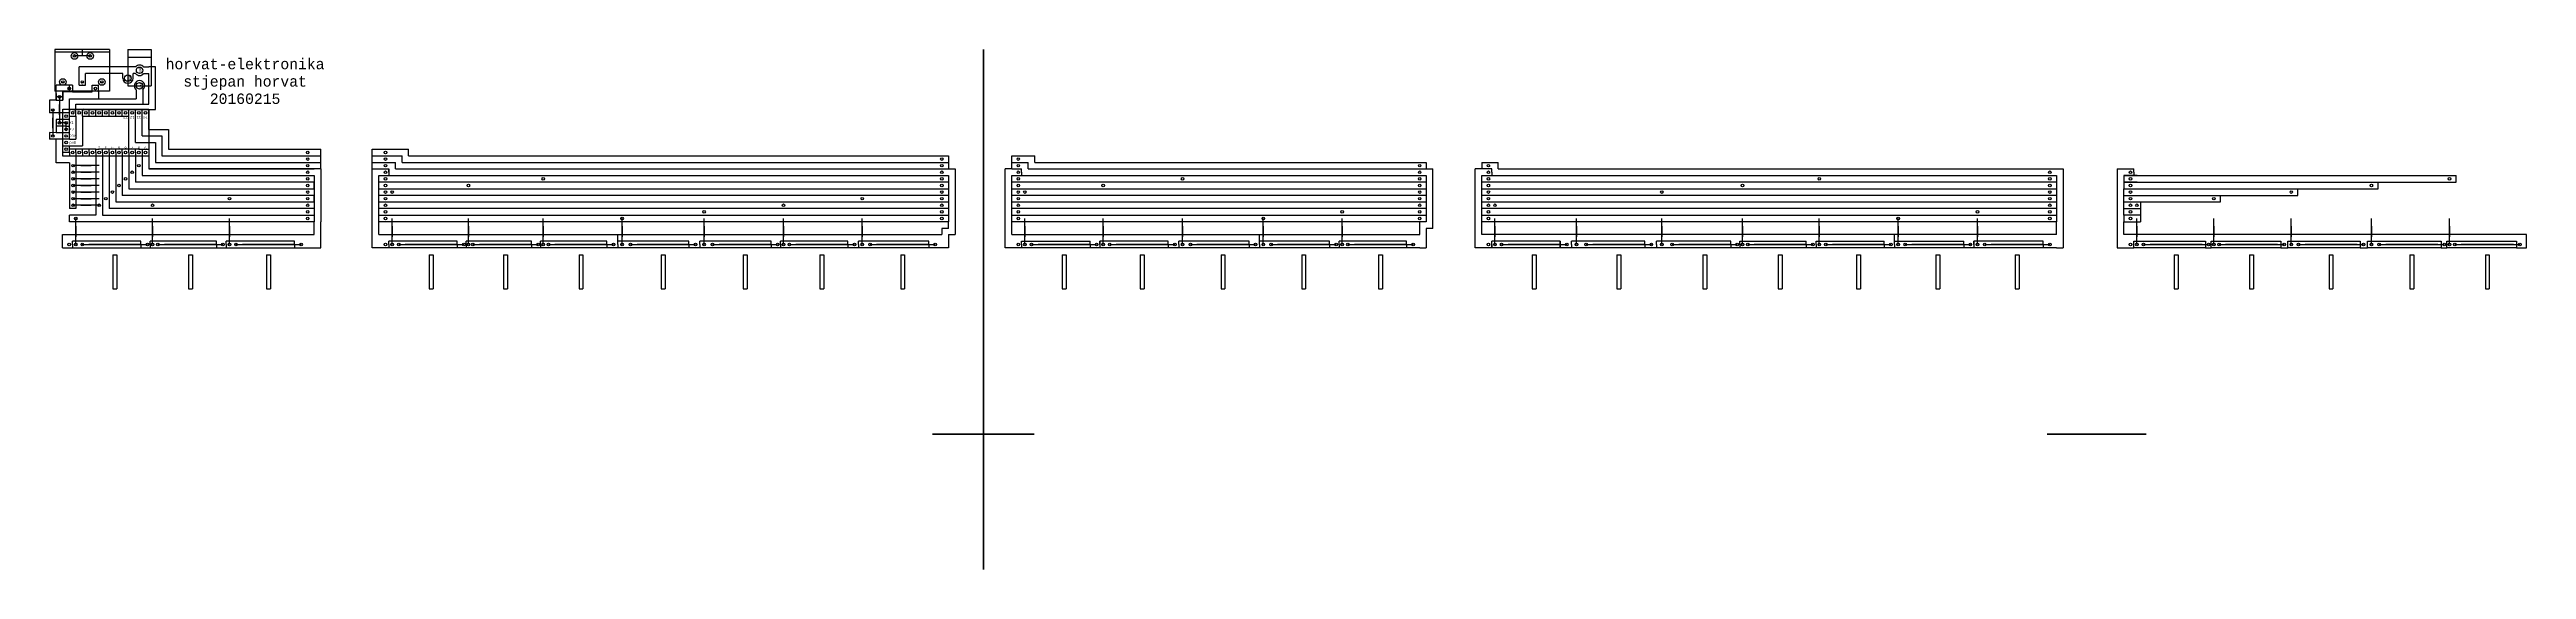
# Model space of a CAD drawing. Header units: millimetres. Extents: x 17 to 968, y -121 to 79.
import ezdxf

# ---------------------------------------------------------------- set-up
doc = ezdxf.new("R2010")
doc.units = ezdxf.units.MM
for name, color, linetype, lineweight, true_color in [('arduino_midi_kuciste', 7, 'Continuous', 25, 0x000000), ('arduino_mini', 7, 'Continuous', 25, 0x000000), ('diode', 7, 'Continuous', 25, 0x000000), ('diode-rupa', 7, 'Continuous', 25, 0x000000), ('header_data', 7, 'Continuous', 25, 0x000000), ('magnet', 7, 'Continuous', 25, 0x000000), ('midi_jack_rupe', 7, 'Continuous', 25, 0x000000), ('pomocne', 1, 'Continuous', 50, 0xff0000), ('reedreley', 7, 'Continuous', 25, 0x000000), ('reedreley_rupe', 7, 'Continuous', 25, 0x000000), ('referentne', 4, 'Continuous', 25, 0x00ffff), ('select', 7, 'Continuous', 25, 0x000000), ('slova', 7, 'Continuous', 25, 0x000000), ('vodovi', 30, 'Continuous', 25, 0xff7f00)]:
    doc.layers.add(name, color=color, linetype=linetype, lineweight=lineweight, true_color=true_color)
doc.styles.add('textstyle0', font='')
doc.styles.add('textstyle1', font='')
doc.styles.add('textstyle10', font='')
doc.styles.add('textstyle11', font='')
doc.styles.add('textstyle12', font='')
doc.styles.add('textstyle13', font='')
doc.styles.add('textstyle14', font='')
doc.styles.add('textstyle15', font='')
doc.styles.add('textstyle16', font='')
doc.styles.add('textstyle17', font='')
doc.styles.add('textstyle18', font='')
doc.styles.add('textstyle19', font='')
doc.styles.add('textstyle2', font='')
doc.styles.add('textstyle20', font='')
doc.styles.add('textstyle21', font='')
doc.styles.add('textstyle22', font='')
doc.styles.add('textstyle23', font='')
doc.styles.add('textstyle24', font='')
doc.styles.add('textstyle25', font='')
doc.styles.add('textstyle26', font='')
doc.styles.add('textstyle3', font='')
doc.styles.add('textstyle4', font='')
doc.styles.add('textstyle5', font='')
doc.styles.add('textstyle6', font='')
doc.styles.add('textstyle7', font='')
doc.styles.add('textstyle8', font='')
doc.styles.add('textstyle9', font='')
doc.styles.get('textstyle0').set_extended_font_data('Monospace')
doc.styles.get('textstyle1').set_extended_font_data('Monospace')
doc.styles.get('textstyle10').set_extended_font_data('Monospace')
doc.styles.get('textstyle11').set_extended_font_data('Monospace')
doc.styles.get('textstyle12').set_extended_font_data('Monospace')
doc.styles.get('textstyle13').set_extended_font_data('Monospace')
doc.styles.get('textstyle14').set_extended_font_data('Monospace')
doc.styles.get('textstyle15').set_extended_font_data('Monospace')
doc.styles.get('textstyle16').set_extended_font_data('Monospace')
doc.styles.get('textstyle17').set_extended_font_data('Monospace')
doc.styles.get('textstyle18').set_extended_font_data('Monospace')
doc.styles.get('textstyle19').set_extended_font_data('Monospace')
doc.styles.get('textstyle2').set_extended_font_data('Monospace')
doc.styles.get('textstyle20').set_extended_font_data('Monospace')
doc.styles.get('textstyle21').set_extended_font_data('Monospace')
doc.styles.get('textstyle22').set_extended_font_data('Monospace')
doc.styles.get('textstyle23').set_extended_font_data('Monospace')
doc.styles.get('textstyle24').set_extended_font_data('Monospace')
doc.styles.get('textstyle25').set_extended_font_data('Monospace')
doc.styles.get('textstyle26').set_extended_font_data('Monospace')
doc.styles.get('textstyle3').set_extended_font_data('Monospace')
doc.styles.get('textstyle4').set_extended_font_data('Monospace')
doc.styles.get('textstyle5').set_extended_font_data('Monospace')
doc.styles.get('textstyle6').set_extended_font_data('Monospace')
doc.styles.get('textstyle7').set_extended_font_data('Monospace')
doc.styles.get('textstyle8').set_extended_font_data('Monospace')
doc.styles.get('textstyle9').set_extended_font_data('Monospace')

msp = doc.modelspace()

# ---------------------------------------------------------------- linework, layer by layer
at = {"layer": 'arduino_midi_kuciste'}
for p, q in [((22, 38), (22, 56)), ((22, 56), (55, 56)), ((55, 56), (55, 38)), ((55, 38), (22, 38))]:
    msp.add_line(p, q, dxfattribs=at)
at = {"layer": 'arduino_mini'}
for centre in [(23.26, 53.35), (23.26, 50.81), (23.26, 48.27), (25.8, 54.62), (28.34, 54.62), (30.88, 54.62), (33.42, 54.62), (35.96, 54.62), (38.5, 54.62), (41.04, 54.62), (43.58, 54.62), (46.12, 54.62), (48.66, 54.62), (51.2, 54.62), (53.74, 54.62), (23.26, 45.73), (23.26, 43.19), (23.26, 40.65), (25.8, 39.38), (28.34, 39.38), (30.88, 39.38), (33.42, 39.38), (35.96, 39.38), (38.5, 39.38), (41.04, 39.38), (43.58, 39.38), (46.12, 39.38), (48.66, 39.38), (51.2, 39.38), (53.74, 39.38)]:
    msp.add_circle(centre, 0.5, dxfattribs=at)
at = {"layer": 'diode'}
for p, q in [((20.72, 60.81), (20.72, 50.81)), ((18.18, 55.732), (18.18, 45.732)), ((35.96, 34.32), (25.96, 34.32)), ((35.96, 31.78), (25.96, 31.78)), ((35.96, 29.24), (25.96, 29.24)), ((35.96, 26.7), (25.96, 26.7)), ((35.96, 24.16), (25.96, 24.16)), ((35.96, 21.62), (25.96, 21.62)), ((35.96, 19.08), (25.96, 19.08)), ((26.96, 4), (26.96, 14)), ((56.5, 4), (56.5, 14)), ((86, 4), (86, 14)), ((148.46, 4), (148.46, 14)), ((177.75, 4), (177.75, 14)), ((206.5, 4), (206.5, 14)), ((236.75, 4), (236.75, 14)), ((268.25, 4), (268.25, 14)), ((298.75, 4), (298.75, 14)), ((329, 4), (329, 14)), ((391.46, 4), (391.46, 14)), ((421.5, 4), (421.5, 14)), ((452, 4), (452, 14)), ((483, 4), (483, 14)), ((513.25, 4), (513.25, 14)), ((571.96, 4), (571.96, 14)), ((603.25, 4), (603.25, 14)), ((636, 4), (636, 14)), ((667, 4), (667, 14)), ((696.5, 4), (696.5, 14)), ((726.75, 4), (726.75, 14)), ((757.25, 4), (757.25, 14)), ((818.46, 4), (818.46, 14)), ((848, 4), (848, 14)), ((877.75, 4), (877.75, 14)), ((908.5, 4), (908.5, 14)), ((938.5, 4), (938.5, 14))]:
    msp.add_line(p, q, dxfattribs=at)
at = {"layer": 'diode', "lineweight": 200}
for p, q in [((20.72, 57.81), (20.72, 53.81)), ((18.18, 52.732), (18.18, 48.732)), ((32.96, 34.32), (28.96, 34.32)), ((32.96, 31.78), (28.96, 31.78)), ((32.96, 29.24), (28.96, 29.24)), ((32.96, 26.7), (28.96, 26.7)), ((32.96, 24.16), (28.96, 24.16)), ((32.96, 21.62), (28.96, 21.62)), ((32.96, 19.08), (28.96, 19.08)), ((26.96, 7), (26.96, 11)), ((56.5, 7), (56.5, 11)), ((86, 7), (86, 11)), ((148.46, 7), (148.46, 11)), ((177.75, 7), (177.75, 11)), ((206.5, 7), (206.5, 11)), ((236.75, 7), (236.75, 11)), ((268.25, 7), (268.25, 11)), ((298.75, 7), (298.75, 11)), ((329, 7), (329, 11)), ((391.46, 7), (391.46, 11)), ((421.5, 7), (421.5, 11)), ((452, 7), (452, 11)), ((483, 7), (483, 11)), ((513.25, 7), (513.25, 11)), ((571.96, 7), (571.96, 11)), ((603.25, 7), (603.25, 11)), ((636, 7), (636, 11)), ((667, 7), (667, 11)), ((696.5, 7), (696.5, 11)), ((726.75, 7), (726.75, 11)), ((757.25, 7), (757.25, 11)), ((818.46, 7), (818.46, 11)), ((848, 7), (848, 11)), ((877.75, 7), (877.75, 11)), ((908.5, 7), (908.5, 11)), ((938.5, 7), (938.5, 11))]:
    msp.add_line(p, q, dxfattribs=at)
at = {"layer": 'diode-rupa'}
for centre in [(20.72, 60.81), (18.18, 55.732), (20.72, 50.81), (18.18, 45.732), (25.96, 34.32), (25.96, 31.78), (25.96, 29.24), (46.12, 29.24), (48.66, 31.78), (51.2, 34.32), (206.5, 29.24), (452, 29.24), (696.5, 29.24), (938.5, 29.24), (25.96, 26.7), (25.96, 24.16), (25.96, 21.62), (25.96, 19.08), (35.96, 19.08), (38.5, 21.62), (41.04, 24.16), (43.58, 26.7), (56.5, 19.08), (86, 21.62), (148.46, 24.16), (177.75, 26.7), (298.75, 19.08), (329, 21.62), (391.46, 24.16), (421.5, 26.7), (571.96, 19.08), (636, 24.16), (667, 26.7), (818.46, 19.08), (848, 21.62), (877.75, 24.16), (908.5, 26.7), (26.96, 14), (236.75, 14), (268.25, 16.54), (483, 14), (513.25, 16.54), (726.75, 14), (757.25, 16.54), (26.96, 4), (56.5, 4), (86, 4), (148.46, 4), (177.75, 4), (206.5, 4), (236.75, 4), (268.25, 4), (298.75, 4), (329, 4), (391.46, 4), (421.5, 4), (452, 4), (483, 4), (513.25, 4), (571.96, 4), (603.25, 4), (636, 4), (667, 4), (696.5, 4), (726.75, 4), (757.25, 4), (818.46, 4), (848, 4), (877.75, 4), (908.5, 4), (938.5, 4)]:
    msp.add_circle(centre, 0.5, dxfattribs=at)
at = {"layer": 'header_data'}
for centre in [(116.04, 39.4), (145.92, 39.4), (116.04, 36.86), (116.04, 34.32), (116.04, 31.78), (116.04, 29.24), (145.92, 36.86), (145.92, 34.32), (145.92, 31.78), (145.92, 29.24), (359.54, 36.86), (359.54, 34.32), (359.54, 31.78), (359.54, 29.24), (388.92, 36.86), (388.92, 34.32), (388.92, 31.78), (388.92, 29.24), (543.04, 34.32), (543.04, 31.78), (543.04, 29.24), (569.42, 34.32), (569.42, 31.78), (569.42, 29.24), (785, 31.78), (785, 29.24), (816, 31.78), (816, 29.24), (116.04, 26.7), (116.04, 24.16), (116.04, 21.62), (116.04, 19.08), (145.92, 26.7), (145.92, 24.16), (145.92, 21.62), (145.92, 19.08), (359.54, 26.7), (359.54, 24.16), (359.54, 21.62), (359.54, 19.08), (388.92, 26.7), (388.92, 24.16), (388.92, 21.62), (388.92, 19.08), (543.04, 26.7), (543.04, 24.16), (543.04, 21.62), (543.04, 19.08), (569.42, 26.7), (569.42, 24.16), (569.42, 21.62), (569.42, 19.08), (785, 26.7), (785, 24.16), (785, 21.62), (785, 19.08), (816, 26.7), (816, 24.16), (816, 21.62), (816, 19.08), (116.04, 16.54), (116.04, 14), (145.92, 16.54), (145.92, 14), (359.54, 16.54), (359.54, 14), (388.92, 16.54), (388.92, 14), (543.04, 16.54), (543.04, 14), (569.42, 16.54), (569.42, 14), (785, 16.54), (785, 14), (816, 16.54), (816, 14), (540.54, 4)]:
    msp.add_circle(centre, 0.5, dxfattribs=at)
at = {"layer": 'magnet'}
for p, q in [((41.25, 0), (42.75, 0)), ((41.25, 0), (41.25, -13)), ((42.75, 0), (42.75, -13)), ((70.25, 0), (71.75, 0)), ((70.25, 0), (70.25, -13)), ((71.75, 0), (71.75, -13)), ((100.25, 0), (101.75, 0)), ((100.25, 0), (100.25, -13)), ((101.75, 0), (101.75, -13)), ((162.75, 0), (164.25, 0)), ((162.75, 0), (162.75, -13)), ((164.25, 0), (164.25, -13)), ((191.25, 0), (192.75, 0)), ((191.25, 0), (191.25, -13)), ((192.75, 0), (192.75, -13)), ((220.25, 0), (221.75, 0)), ((220.25, 0), (220.25, -13)), ((221.75, 0), (221.75, -13)), ((251.75, 0), (253.25, 0)), ((251.75, 0), (251.75, -13)), ((253.25, 0), (253.25, -13)), ((283.25, 0), (284.75, 0)), ((283.25, 0), (283.25, -13)), ((284.75, 0), (284.75, -13)), ((312.75, 0), (314.25, 0)), ((312.75, 0), (312.75, -13)), ((314.25, 0), (314.25, -13)), ((343.75, 0), (345.25, 0)), ((343.75, 0), (343.75, -13)), ((345.25, 0), (345.25, -13)), ((405.75, 0), (407.25, 0)), ((405.75, 0), (405.75, -13)), ((407.25, 0), (407.25, -13)), ((435.75, 0), (437.25, 0)), ((435.75, 0), (435.75, -13)), ((437.25, 0), (437.25, -13)), ((466.75, 0), (468.25, 0)), ((466.75, 0), (466.75, -13)), ((468.25, 0), (468.25, -13)), ((497.75, 0), (499.25, 0)), ((497.75, 0), (497.75, -13)), ((499.25, 0), (499.25, -13)), ((527.25, 0), (528.75, 0)), ((527.25, 0), (527.25, -13)), ((528.75, 0), (528.75, -13)), ((586.25, 0), (587.75, 0)), ((586.25, 0), (586.25, -13)), ((587.75, 0), (587.75, -13)), ((618.75, 0), (620.25, 0)), ((618.75, 0), (618.75, -13)), ((620.25, 0), (620.25, -13)), ((651.75, 0), (653.25, 0)), ((651.75, 0), (651.75, -13)), ((653.25, 0), (653.25, -13)), ((680.75, 0), (682.25, 0)), ((680.75, 0), (680.75, -13)), ((682.25, 0), (682.25, -13)), ((710.75, 0), (712.25, 0)), ((710.75, 0), (710.75, -13)), ((712.25, 0), (712.25, -13)), ((741.25, 0), (742.75, 0)), ((741.25, 0), (741.25, -13)), ((742.75, 0), (742.75, -13)), ((771.75, 0), (773.25, 0)), ((771.75, 0), (771.75, -13)), ((773.25, 0), (773.25, -13)), ((832.75, 0), (834.25, 0)), ((832.75, 0), (832.75, -13)), ((834.25, 0), (834.25, -13)), ((861.75, 0), (863.25, 0)), ((861.75, 0), (861.75, -13)), ((863.25, 0), (863.25, -13)), ((892.25, 0), (893.75, 0)), ((892.25, 0), (892.25, -13)), ((893.75, 0), (893.75, -13)), ((923.25, 0), (924.75, 0)), ((923.25, 0), (923.25, -13)), ((924.75, 0), (924.75, -13)), ((952.25, 0), (953.75, 0)), ((952.25, 0), (952.25, -13)), ((953.75, 0), (953.75, -13)), ((41.25, -13), (42.75, -13)), ((70.25, -13), (71.75, -13)), ((100.25, -13), (101.75, -13)), ((162.75, -13), (164.25, -13)), ((191.25, -13), (192.75, -13)), ((220.25, -13), (221.75, -13)), ((251.75, -13), (253.25, -13)), ((283.25, -13), (284.75, -13)), ((312.75, -13), (314.25, -13)), ((343.75, -13), (345.25, -13)), ((405.75, -13), (407.25, -13)), ((435.75, -13), (437.25, -13)), ((466.75, -13), (468.25, -13)), ((497.75, -13), (499.25, -13)), ((527.25, -13), (528.75, -13)), ((586.25, -13), (587.75, -13)), ((618.75, -13), (620.25, -13)), ((651.75, -13), (653.25, -13)), ((680.75, -13), (682.25, -13)), ((710.75, -13), (712.25, -13)), ((741.25, -13), (742.75, -13)), ((771.75, -13), (773.25, -13)), ((832.75, -13), (834.25, -13)), ((861.75, -13), (863.25, -13)), ((892.25, -13), (893.75, -13)), ((923.25, -13), (924.75, -13)), ((952.25, -13), (953.75, -13))]:
    msp.add_line(p, q, dxfattribs=at)
at = {"layer": 'midi_jack_rupe'}
for p, q in [((40, 79), (19, 79)), ((19, 79), (19, 63)), ((40, 78), (19, 78)), ((32.5, 76.5), (26.5, 76.5)), ((29.5, 79), (29.5, 76.5)), ((40, 79), (40, 63)), ((47, 79), (47, 65)), ((47, 79), (56, 79)), ((56, 79), (56, 65)), ((47, 76), (56, 76)), ((40, 63), (19, 63)), ((47, 65), (56, 65))]:
    msp.add_line(p, q, dxfattribs=at)
for centre, radius in [((26.5, 76.5), 0.5), ((32.5, 76.5), 0.5), ((22, 66.5), 0.5), ((29.5, 66.5), 0.5), ((37, 66.5), 0.5), ((47, 68), 1.25), ((51.5, 71), 1.25), ((24.5, 64), 0.5), ((34.5, 64), 0.5), ((51.5, 65), 1.25)]:
    msp.add_circle(centre, radius, dxfattribs=at)
at = {"layer": 'pomocne'}
for p, q in [((375.5, -69), (375.5, 79)), ((356, -69), (395, -69)), ((375.5, -69), (375.5, -121)), ((784, -69), (822, -69))]:
    msp.add_line(p, q, dxfattribs=at)
at = {"layer": 'reedreley'}
for p, q in [((29.5, 4), (54.5, 4)), ((58.5, 4), (83.5, 4)), ((88.5, 4), (113.5, 4)), ((151, 4), (176, 4)), ((179.5, 4), (204.5, 4)), ((208.5, 4), (233.5, 4)), ((240, 4), (265, 4)), ((271.5, 4), (296.5, 4)), ((301, 4), (326, 4)), ((332, 4), (357, 4)), ((394, 4), (419, 4)), ((424, 4), (449, 4)), ((455, 4), (480, 4)), ((486, 4), (511, 4)), ((515.5, 4), (540.5, 4)), ((574.5, 4), (599.5, 4)), ((607, 4), (632, 4)), ((640, 4), (665, 4)), ((669, 4), (694, 4)), ((699, 4), (724, 4)), ((729.5, 4), (754.5, 4)), ((760, 4), (785, 4)), ((821, 4), (846, 4)), ((850, 4), (875, 4)), ((880.5, 4), (905.5, 4)), ((911.5, 4), (936.5, 4)), ((940.5, 4), (965.5, 4))]:
    msp.add_line(p, q, dxfattribs=at)
at = {"layer": 'reedreley', "lineweight": 200}
for p, q in [((32, 4), (52, 4)), ((61, 4), (81, 4)), ((91, 4), (111, 4)), ((153.5, 4), (173.5, 4)), ((182, 4), (202, 4)), ((211, 4), (231, 4)), ((242.5, 4), (262.5, 4)), ((274, 4), (294, 4)), ((303.5, 4), (323.5, 4)), ((334.5, 4), (354.5, 4)), ((396.5, 4), (416.5, 4)), ((426.5, 4), (446.5, 4)), ((457.5, 4), (477.5, 4)), ((488.5, 4), (508.5, 4)), ((518, 4), (538, 4)), ((577, 4), (597, 4)), ((609.5, 4), (629.5, 4)), ((642.5, 4), (662.5, 4)), ((671.5, 4), (691.5, 4)), ((701.5, 4), (721.5, 4)), ((732, 4), (752, 4)), ((762.5, 4), (782.5, 4)), ((823.5, 4), (843.5, 4)), ((852.5, 4), (872.5, 4)), ((883, 4), (903, 4)), ((914, 4), (934, 4)), ((943, 4), (963, 4))]:
    msp.add_line(p, q, dxfattribs=at)
at = {"layer": 'reedreley_rupe'}
for centre in [(29.5, 4), (54.5, 4), (58.5, 4), (83.5, 4), (88.5, 4), (113.5, 4), (151, 4), (176, 4), (179.5, 4), (204.5, 4), (208.5, 4), (233.5, 4), (240, 4), (265, 4), (271.5, 4), (296.5, 4), (301, 4), (326, 4), (332, 4), (357, 4), (394, 4), (419, 4), (424, 4), (449, 4), (455, 4), (480, 4), (486, 4), (511, 4), (515.5, 4), (540.5, 4), (574.5, 4), (599.5, 4), (607, 4), (632, 4), (640, 4), (665, 4), (669, 4), (694, 4), (699, 4), (724, 4), (729.5, 4), (754.5, 4), (760, 4), (785, 4), (821, 4), (846, 4), (850, 4), (875, 4), (880.5, 4), (905.5, 4), (911.5, 4), (936.5, 4), (940.5, 4), (965.5, 4)]:
    msp.add_circle(centre, 0.5, dxfattribs=at)
at = {"layer": 'referentne'}
for p, q in [((19.45, 62.08), (19.45, 59.54)), ((21.99, 60.81), (19.45, 60.81)), ((21.99, 62.08), (21.99, 59.54)), ((25.77, 65.27), (23.23, 65.27)), ((25.77, 62.73), (23.23, 62.73)), ((24.5, 65.27), (24.5, 62.73)), ((23.26, 50.81), (20.72, 50.81)), ((23.26, 48.27), (23.26, 50.81))]:
    msp.add_line(p, q, dxfattribs=at)
at = {"layer": 'select'}
for centre in [(24.42, 4), (145.92, 4), (388.92, 4), (569.42, 4), (816, 4)]:
    msp.add_circle(centre, 0.5, dxfattribs=at)
at = {"layer": 'vodovi'}
for p, q in [((28.23, 65.23), (28.23, 72.27)), ((49.955, 72.27), (28.23, 72.27)), ((30.77, 65.23), (30.77, 69.73)), ((45, 69.73), (30.77, 69.73)), ((45, 68), (45, 69.73)), ((49.955, 69.73), (49, 69.73)), ((49, 68), (49, 69.73)), ((53.045, 72.27), (55, 72.27)), ((53.045, 69.73), (55, 69.73)), ((57.54, 72.27), (55, 72.27)), ((55, 58), (55, 69.73)), ((57.54, 55.89), (57.54, 72.27)), ((16.919, 59.541), (16.917, 54.623)), ((19.45, 59.54), (16.919, 59.541)), ((19.45, 59.54), (19.45, 65.27)), ((25.77, 65.27), (19.45, 65.27)), ((19.45, 59.54), (21.99, 59.54)), ((21.99, 59.54), (21.99, 62.73)), ((21.99, 62.73), (21.99, 59.54)), ((25.77, 62.73), (21.99, 62.73)), ((24.53, 60), (50.23, 60)), ((24.53, 55.89), (24.53, 60)), ((25.77, 65.27), (25.77, 62.73)), ((25.77, 62.73), (33.23, 62.73)), ((27.07, 58), (52.77, 58)), ((27.07, 55.89), (27.07, 58)), ((28.23, 65.23), (30.77, 65.23)), ((33.23, 62.73), (33.23, 65.27)), ((33.23, 65.27), (35.77, 65.27)), ((35.77, 62.73), (35.77, 65.27)), ((35.77, 62.73), (35.77, 60)), ((50.23, 63.459), (50.23, 60)), ((52.77, 63.5), (52.77, 58)), ((52.77, 58), (55, 58)), ((22, 54.62), (16.917, 54.623)), ((19.45, 49.54), (19.449, 47.002)), ((19.46, 52.08), (19.45, 49.54)), ((20.72, 49.54), (19.45, 49.54)), ((22, 52.08), (19.46, 52.08)), ((23.26, 49.54), (20.72, 49.54)), ((24.53, 54.62), (22, 54.62)), ((22, 52.08), (22, 54.62)), ((24.53, 52.08), (22, 52.08)), ((23.26, 49.54), (24.53, 49.54)), ((24.53, 54.62), (24.53, 55.89)), ((24.53, 44.46), (24.53, 54.62)), ((24.53, 53.35), (27.07, 53.35)), ((27.07, 53.35), (27.07, 55.89)), ((27.07, 53.35), (27.07, 44.46)), ((29.61, 55.89), (55, 55.89)), ((29.61, 53.35), (29.61, 55.89)), ((29.61, 53.35), (47.39, 53.35)), ((29.61, 53.35), (29.61, 41.92)), ((32.15, 53.35), (32.15, 55.89)), ((34.69, 53.35), (34.69, 55.89)), ((37.23, 53.35), (37.23, 55.89)), ((39.77, 53.35), (39.77, 55.89)), ((42.31, 53.35), (42.31, 55.89)), ((44.85, 53.35), (44.85, 55.89)), ((47.39, 40.65), (47.39, 55.89)), ((49.93, 43.19), (49.93, 55.89)), ((52.47, 45.73), (52.47, 55.89)), ((55, 48.27), (55, 55.89)), ((55, 55.89), (57.54, 55.89)), ((55, 48.27), (62.62, 48.27)), ((62.62, 48.27), (62.62, 40.65)), ((16.913, 47.004), (16.911, 44.461)), ((24.53, 44.46), (16.911, 44.461)), ((19.449, 47.002), (16.913, 47.004)), ((24.53, 47), (19.449, 47.002)), ((19.45, 35.46), (19.46, 44.46)), ((22, 39.38), (22, 41.92)), ((22, 41.92), (24.53, 41.92)), ((24.53, 39.38), (22, 39.38)), ((24.53, 44.46), (27.07, 44.46)), ((24.53, 39.38), (24.53, 41.92)), ((24.53, 41.92), (29.61, 41.92)), ((34.69, 40.65), (24.53, 40.65)), ((24.53, 39.38), (24.53, 38)), ((27.07, 39.38), (27.07, 40.65)), ((27.07, 39.38), (27.07, 38)), ((29.61, 39.38), (29.61, 40.65)), ((29.61, 39.38), (29.61, 38)), ((32.15, 39.38), (32.15, 40.65)), ((32.15, 39.38), (32.15, 38)), ((34.69, 39.38), (34.69, 40.65)), ((34.69, 40.65), (35.96, 40.65)), ((34.69, 39.38), (34.69, 17.81)), ((51.2, 40.65), (35.96, 40.65)), ((37.23, 39.38), (37.23, 40.65)), ((37.23, 39.38), (37.23, 15.27)), ((39.77, 39.38), (39.77, 40.65)), ((39.77, 39.38), (39.77, 17.81)), ((42.31, 39.38), (42.31, 40.65)), ((42.31, 39.38), (42.31, 20.35)), ((44.85, 39.38), (44.85, 40.65)), ((44.85, 39.38), (44.85, 22.89)), ((47.39, 39.38), (47.39, 40.65)), ((47.39, 39.38), (47.39, 25.43)), ((49.93, 43.19), (55, 43.19)), ((49.93, 39.38), (49.93, 40.65)), ((49.93, 39.38), (49.93, 27.97)), ((51.2, 40.65), (52.47, 40.65)), ((52.47, 45.73), (55, 45.73)), ((52.47, 40.65), (52.47, 39.38)), ((52.47, 40.65), (55, 40.65)), ((52.47, 39.38), (52.47, 30.51)), ((55, 45.73), (60.08, 45.73)), ((55, 43.19), (57.54, 43.19)), ((55, 40.65), (55, 33.05)), ((57.54, 43.19), (57.54, 35.57)), ((60.08, 45.73), (60.08, 38.11)), ((60.08, 38.11), (121.12, 38.11)), ((62.62, 40.65), (121.12, 40.65)), ((121.12, 33.05), (121.12, 40.65)), ((140.84, 40.67), (154.81, 40.67)), ((140.84, 33.05), (140.84, 40.67)), ((140.84, 38.13), (147.19, 38.13)), ((147.19, 38.13), (152.27, 38.13)), ((152.27, 35.59), (152.27, 38.13)), ((154.81, 38.13), (154.81, 40.67)), ((154.81, 38.13), (362.08, 38.13)), ((362.08, 38.13), (362.08, 33.05)), ((386.38, 38.13), (395.27, 38.13)), ((386.38, 33.05), (386.38, 38.13)), ((395.27, 35.59), (395.27, 38.13)), ((24.53, 35.46), (19.45, 35.46)), ((34.69, 38), (24.53, 38)), ((24.53, 35.46), (24.53, 17.81)), ((27.07, 38), (27.07, 17.81)), ((52.47, 30.51), (118.58, 30.51)), ((55, 33.05), (118.58, 33.05)), ((121.12, 33.05), (55, 33.05)), ((57.54, 35.57), (121.12, 35.57)), ((118.58, 30.51), (118.58, 12.73)), ((121.12, 33.05), (121.12, 12.73)), ((140.84, 35.59), (149.73, 35.59)), ((140.84, 12.73), (140.84, 33.05)), ((140.84, 33.05), (147.19, 33.05)), ((143.38, 12.73), (143.38, 30.51)), ((143.38, 27.97), (143.38, 30.51)), ((143.38, 30.51), (362.08, 30.51)), ((147.19, 31.78), (147.19, 33.05)), ((147.19, 33.05), (147.19, 31.78)), ((147.19, 31.78), (147.19, 30.51)), ((149.73, 33.05), (149.73, 35.59)), ((149.73, 33.05), (364.62, 33.05)), ((152.27, 35.59), (362.08, 35.59)), ((362.08, 30.51), (362.08, 12.73)), ((364.62, 33.05), (364.62, 7.81)), ((383.84, 30.51), (383.84, 33.05)), ((383.84, 33.05), (383.84, 33.05)), ((386.38, 33.05), (383.84, 33.05)), ((383.84, 12.73), (383.84, 30.51)), ((386.38, 35.59), (392.73, 35.59)), ((386.38, 33.05), (390.19, 33.05)), ((386.38, 12.73), (386.38, 30.51)), ((386.38, 30.51), (545.58, 30.51)), ((390.19, 31.78), (390.19, 33.05)), ((390.19, 31.78), (390.19, 30.51)), ((392.73, 33.05), (392.73, 35.59)), ((392.73, 33.05), (548.12, 33.05)), ((395.27, 35.59), (545.58, 35.59)), ((545.58, 35.59), (545.58, 33.05)), ((545.58, 30.51), (545.58, 12.73)), ((548.12, 10.19), (548.12, 33.05)), ((564.34, 2.73), (564.34, 33.05)), ((566.88, 33.05), (564.34, 33.05)), ((566.88, 35.59), (573.23, 35.59)), ((566.88, 35.59), (566.88, 33.05)), ((570.69, 33.05), (566.88, 33.05)), ((566.88, 12.73), (566.88, 30.51)), ((566.88, 30.51), (787.54, 30.51)), ((570.69, 31.78), (570.69, 33.05)), ((570.69, 31.78), (570.69, 30.51)), ((573.23, 33.05), (573.23, 35.59)), ((573.23, 33.05), (790.08, 33.05)), ((787.54, 30.51), (787.54, 12.73)), ((790.08, 33.05), (790.08, 2.73)), ((810.92, 33.05), (817.27, 33.05)), ((810.92, 33.05), (810.92, 2.73)), ((818.54, 30.51), (813.46, 30.51)), ((813.46, 30.51), (813.46, 25.43)), ((813.46, 30.51), (941.04, 30.51)), ((817.27, 31.78), (817.27, 33.05)), ((817.27, 31.78), (817.27, 30.51)), ((941.04, 27.97), (941.04, 30.51)), ((42.31, 20.35), (118.58, 20.35)), ((118.58, 22.89), (44.85, 22.89)), ((47.39, 25.43), (118.58, 25.43)), ((118.58, 27.97), (49.93, 27.97)), ((118.58, 25.43), (118.58, 27.97)), ((118.58, 20.35), (118.58, 22.89)), ((362.08, 27.97), (143.38, 27.97)), ((143.38, 25.43), (362.08, 25.43)), ((362.08, 22.89), (143.38, 22.89)), ((143.38, 20.35), (362.08, 20.35)), ((545.58, 27.97), (386.38, 27.97)), ((386.38, 25.43), (545.58, 25.43)), ((545.58, 22.89), (386.38, 22.89)), ((386.38, 20.35), (545.58, 20.35)), ((787.54, 27.97), (566.88, 27.97)), ((566.88, 25.43), (787.54, 25.43)), ((787.54, 22.89), (566.88, 22.89)), ((566.88, 20.35), (787.54, 20.35)), ((818.54, 27.97), (813.46, 27.97)), ((813.46, 27.97), (941.04, 27.97)), ((813.46, 22.89), (813.46, 25.43)), ((813.46, 25.43), (911.04, 25.43)), ((813.46, 20.35), (813.46, 22.89)), ((813.46, 22.89), (880.29, 22.89)), ((813.46, 17.81), (813.46, 20.35)), ((813.46, 20.35), (850.54, 20.35)), ((819.81, 20.35), (819.81, 12.73)), ((850.54, 20.35), (850.54, 22.89)), ((880.29, 22.89), (880.29, 25.43)), ((911.04, 25.43), (911.04, 27.97)), ((27.07, 17.81), (24.53, 17.81)), ((34.69, 15.27), (24.53, 15.27)), ((24.53, 12.73), (24.53, 15.27)), ((34.69, 12.73), (24.53, 12.73)), ((34.69, 17.81), (34.69, 15.27)), ((118.58, 12.73), (34.69, 12.73)), ((37.23, 15.27), (118.58, 15.27)), ((118.58, 17.81), (39.77, 17.81)), ((118.58, 7.81), (118.58, 12.73)), ((121.12, 2.73), (121.12, 12.73)), ((140.84, 7.81), (140.84, 12.73)), ((362.08, 17.81), (143.38, 17.81)), ((143.38, 15.27), (362.08, 15.27)), ((362.08, 12.73), (143.38, 12.73)), ((143.38, 7.81), (143.38, 12.73)), ((359.54, 10.19), (359.54, 7.81)), ((362.08, 10.19), (359.54, 10.19)), ((362.08, 10.19), (362.08, 12.73)), ((383.84, 7.81), (383.84, 12.73)), ((545.58, 17.81), (386.38, 17.81)), ((386.38, 15.27), (545.58, 15.27)), ((545.58, 12.73), (386.38, 12.73)), ((386.38, 7.81), (386.38, 12.73)), ((543.04, 7.81), (543.04, 12.73)), ((545.58, 10.19), (545.58, 2.73)), ((548.12, 10.19), (545.58, 10.19)), ((787.54, 17.81), (566.88, 17.81)), ((566.88, 15.27), (787.54, 15.27)), ((787.54, 12.73), (566.88, 12.73)), ((566.88, 7.81), (566.88, 12.73)), ((787.54, 7.81), (787.54, 12.73)), ((813.46, 15.27), (813.46, 17.81)), ((813.46, 17.81), (819.81, 17.81)), ((819.81, 15.27), (813.46, 15.27)), ((813.46, 15.27), (813.46, 12.73)), ((813.46, 12.73), (819.81, 12.73)), ((813.46, 7.81), (813.46, 12.73)), ((21.88, 2.73), (21.88, 7.81)), ((21.88, 7.81), (116.04, 7.81)), ((21.88, 2.73), (116.04, 2.73)), ((25.69, 4), (25.69, 5.27)), ((51.96, 5.27), (25.69, 5.27)), ((25.69, 4), (25.69, 2.73)), ((51.96, 4), (51.96, 5.27)), ((51.96, 4), (51.96, 2.73)), ((55.5, 4), (55.5, 5.27)), ((80.96, 5.27), (55.5, 5.27)), ((55.5, 4), (55.5, 2.73)), ((80.96, 4), (80.96, 5.27)), ((80.96, 4), (80.96, 2.73)), ((84.75, 4), (84.75, 5.27)), ((111, 5.27), (84.75, 5.27)), ((84.75, 4), (84.75, 2.73)), ((111, 4), (111, 5.27)), ((111, 4), (111, 2.73)), ((116.04, 7.81), (118.58, 7.81)), ((116.04, 2.73), (121.12, 2.73)), ((140.84, 6.54), (140.84, 7.81)), ((140.84, 2.73), (140.84, 6.54)), ((359.54, 2.73), (140.84, 2.73)), ((143.38, 7.81), (359.54, 7.81)), ((147.19, 4), (147.19, 5.27)), ((173.46, 5.27), (147.19, 5.27)), ((147.19, 4), (147.19, 2.73)), ((173.46, 4), (173.46, 5.27)), ((173.46, 4), (173.46, 2.73)), ((176.875, 4), (176.875, 5.27)), ((201.96, 5.27), (176.875, 5.27)), ((176.875, 4), (176.875, 2.73)), ((201.96, 4), (201.96, 5.27)), ((201.96, 4), (201.96, 2.73)), ((205.5, 4), (205.5, 5.27)), ((230.96, 5.27), (205.5, 5.27)), ((205.5, 4), (205.5, 2.73)), ((230.96, 4), (230.96, 5.27)), ((230.96, 4), (230.96, 2.73)), ((235.125, 5.27), (235.125, 7.81)), ((235.125, 4), (235.125, 5.27)), ((262.46, 5.27), (235.125, 5.27)), ((235.125, 4), (235.125, 2.73)), ((262.46, 4), (262.46, 5.27)), ((262.46, 4), (262.46, 2.73)), ((266.625, 4), (266.625, 5.27)), ((294, 5.27), (266.625, 5.27)), ((266.625, 4), (266.625, 2.73)), ((294, 4), (294, 5.27)), ((294, 4), (294, 2.73)), ((297.625, 4), (297.625, 5.27)), ((323.5, 5.27), (297.625, 5.27)), ((297.625, 4), (297.625, 2.73)), ((323.5, 4), (323.5, 5.27)), ((323.5, 4), (323.5, 2.73)), ((327.5, 4), (327.5, 5.27)), ((354.5, 5.27), (327.5, 5.27)), ((327.5, 4), (327.5, 2.73)), ((354.5, 4), (354.5, 5.27)), ((354.5, 4), (354.5, 2.73)), ((362.08, 2.73), (359.54, 2.73)), ((362.08, 7.81), (362.08, 2.73)), ((362.08, 7.81), (364.62, 7.81)), ((383.84, 2.73), (383.84, 7.81)), ((386.38, 2.73), (383.84, 2.73)), ((386.38, 7.81), (543.04, 7.81)), ((543.04, 2.73), (386.38, 2.73)), ((390.19, 4), (390.19, 5.27)), ((390.19, 5.27), (416.46, 5.27)), ((390.19, 4), (390.19, 2.73)), ((416.46, 4), (416.46, 5.27)), ((416.46, 4), (416.46, 2.73)), ((420.25, 4), (420.25, 5.27)), ((420.25, 5.27), (420.25, 2.73)), ((446.46, 5.27), (420.25, 5.27)), ((446.46, 4), (446.46, 5.27)), ((446.46, 4), (446.46, 2.73)), ((450.5, 4), (450.5, 5.27)), ((477.5, 5.27), (450.5, 5.27)), ((450.5, 4), (450.5, 2.73)), ((477.5, 4), (477.5, 5.27)), ((477.5, 4), (477.5, 2.73)), ((481.5, 5.27), (481.5, 7.81)), ((481.5, 4), (481.5, 5.27)), ((508.46, 5.27), (481.5, 5.27)), ((481.5, 4), (481.5, 2.73)), ((508.46, 4), (508.46, 5.27)), ((508.46, 4), (508.46, 2.73)), ((512.125, 4), (512.125, 5.27)), ((538, 5.27), (512.125, 5.27)), ((512.125, 4), (512.125, 2.73)), ((538, 4), (538, 5.27)), ((538, 4), (538, 2.73)), ((543.04, 2.73), (545.58, 2.73)), ((566.88, 2.73), (564.34, 2.73)), ((787.54, 7.81), (566.88, 7.81)), ((787.54, 2.73), (566.88, 2.73)), ((570.69, 4), (570.69, 5.27)), ((597, 5.27), (570.69, 5.27)), ((570.69, 4), (570.69, 2.73)), ((570.69, 2.73), (570.69, 4)), ((597, 4), (597, 5.27)), ((597, 5.27), (597, 4)), ((597, 2.73), (597, 5.27)), ((597, 4), (597, 2.73)), ((601.375, 4), (601.375, 5.27)), ((629.46, 5.27), (601.375, 5.27)), ((601.375, 4), (601.375, 2.73)), ((629.46, 4), (629.46, 5.27)), ((629.46, 4), (629.46, 2.73)), ((634, 4), (634, 5.27)), ((662.46, 5.27), (634, 5.27)), ((634, 4), (634, 2.73)), ((662.46, 4), (662.46, 5.27)), ((662.46, 4), (662.46, 2.73)), ((666, 4), (666, 5.27)), ((666, 5.27), (691.46, 5.27)), ((666, 4), (666, 2.73)), ((691.46, 4), (691.46, 5.27)), ((691.46, 4), (691.46, 2.73)), ((695.25, 4), (695.25, 5.27)), ((695.25, 5.27), (721.46, 5.27)), ((695.25, 4), (695.25, 2.73)), ((721.46, 4), (721.46, 5.27)), ((721.46, 4), (721.46, 2.73)), ((725.375, 5.27), (725.375, 7.81)), ((725.375, 4), (725.375, 5.27)), ((725.375, 5.27), (752, 5.27)), ((725.375, 4), (725.375, 2.73)), ((752, 4), (752, 5.27)), ((752, 4), (752, 2.73)), ((755.875, 4), (755.875, 5.27)), ((755.875, 5.27), (755.875, 4)), ((782.5, 5.27), (755.875, 5.27)), ((755.875, 4), (755.875, 2.73)), ((782.5, 4), (782.5, 5.27)), ((782.5, 4), (782.5, 2.73)), ((787.54, 2.73), (790.08, 2.73)), ((810.92, 2.73), (817.23, 2.73)), ((968.04, 7.81), (813.46, 7.81)), ((817.23, 2.73), (817.23, 5.27)), ((817.23, 5.27), (844.73, 5.27)), ((844.73, 2.73), (817.23, 2.73)), ((844.73, 5.27), (844.73, 2.73)), ((844.73, 2.73), (847, 2.73)), ((847, 2.73), (847, 5.27)), ((847, 5.27), (873.73, 5.27)), ((873.73, 2.73), (847, 2.73)), ((873.73, 5.27), (873.73, 2.73)), ((873.73, 2.73), (876.375, 2.73)), ((876.375, 2.73), (876.375, 5.27)), ((876.375, 5.27), (904.23, 5.27)), ((904.23, 2.73), (876.375, 2.73)), ((904.23, 5.27), (904.23, 2.73)), ((904.23, 2.73), (907, 2.73)), ((907, 2.73), (907, 5.27)), ((907, 5.27), (935.23, 5.27)), ((935.23, 2.73), (907, 2.73)), ((935.23, 5.27), (935.23, 2.73)), ((935.23, 2.73), (937.5, 2.73)), ((937.5, 2.73), (937.5, 5.27)), ((937.5, 5.27), (964.23, 5.27)), ((964.23, 2.73), (937.5, 2.73)), ((964.23, 5.27), (964.23, 2.73)), ((964.23, 2.73), (968.04, 2.73)), ((968.04, 2.73), (968.04, 7.81))]:
    msp.add_line(p, q, dxfattribs=at)
for centre in [(26.5, 76.5), (32.5, 76.5), (22, 66.5), (37, 66.5)]:
    msp.add_circle(centre, 1.27, dxfattribs=at)
for centre, start, end in [((47, 68), 180, 0), ((51.473, 65.023), 310.435508, 231.595539), ((51.5, 71), 39.419984, 140.580016), ((51.5, 71), 219.419984, 320.580016)]:
    msp.add_arc(centre, 2, start, end, dxfattribs=at)

# ---------------------------------------------------------------- texts
at = {"layer": 'arduino_midi_kuciste', "char_height": 0.5, "rotation": 180}
for s, insert, attachment_point, style in [('\\H1;tx', (24.53, 50.81), 6, 'textstyle11'), ('\\H1;rx', (24.53, 48.27), 6, 'textstyle10'), ('\\H1;13', (46.12, 53.35), 8, 'textstyle15'), ('\\H1;12', (48.66, 53.35), 8, 'textstyle14'), ('\\H1;11', (51.2, 53.35), 8, 'textstyle13'), ('\\H1;10', (53.74, 53.35), 8, 'textstyle12'), ('\\H1;vcc', (24.53, 45.73), 6, 'textstyle9'), ('\\H1;gnd', (24.53, 43.19), 6, 'textstyle8'), ('\\H1;2', (35.96, 40.65), 2, 'textstyle7'), ('\\H1;3', (38.5, 40.65), 2, 'textstyle6'), ('\\H1;4', (41.04, 40.65), 2, 'textstyle5'), ('\\H1;5', (43.58, 40.65), 2, 'textstyle4'), ('\\H1;6', (46.12, 40.65), 2, 'textstyle3'), ('\\H1;7', (48.66, 40.65), 2, 'textstyle2'), ('\\H1;8', (51.2, 40.65), 2, 'textstyle1'), ('\\H1;9', (53.74, 40.65), 2, 'textstyle0')]:
    msp.add_mtext(s, dxfattribs=dict(at, insert=insert, attachment_point=attachment_point, style=style))
at = {"layer": 'midi_jack_rupe', "char_height": 0.5, "attachment_point": 8}
for s, insert, rotation, style in [('\\H1;gnd', (47, 68), 270, 'textstyle25'), ('\\H1;gnd', (51, 71), 270, 'textstyle24'), ('\\H1;1', (22, 66.5), 180, 'textstyle18'), ('\\H1;5', (24.5, 64), 180, 'textstyle22'), ('\\H1;2', (29.5, 66.5), 180, 'textstyle19'), ('\\H1;4', (34.5, 64), 180, 'textstyle21'), ('\\H1;3', (37, 66.5), 180, 'textstyle20'), ('\\H1;vcc', (51.5, 65), 270, 'textstyle23')]:
    msp.add_mtext(s, dxfattribs=dict(at, insert=insert, rotation=rotation, style=style))
for s, insert, style in [('\\H1;raw', (25.8, 55.12), 'textstyle16'), ('\\H1;gnd', (28.755, 54.898), 'textstyle17')]:
    msp.add_mtext(s, dxfattribs=dict(at, insert=insert, style=style))
at = {"layer": 'slova', "insert": (92, 58), "char_height": 2, "attachment_point": 8, "style": 'textstyle26'}
msp.add_mtext('\\H4;horvat-elektronika\\Pstjepan horvat\\P20160215', dxfattribs=at)

doc.saveas('drawing.dxf')
